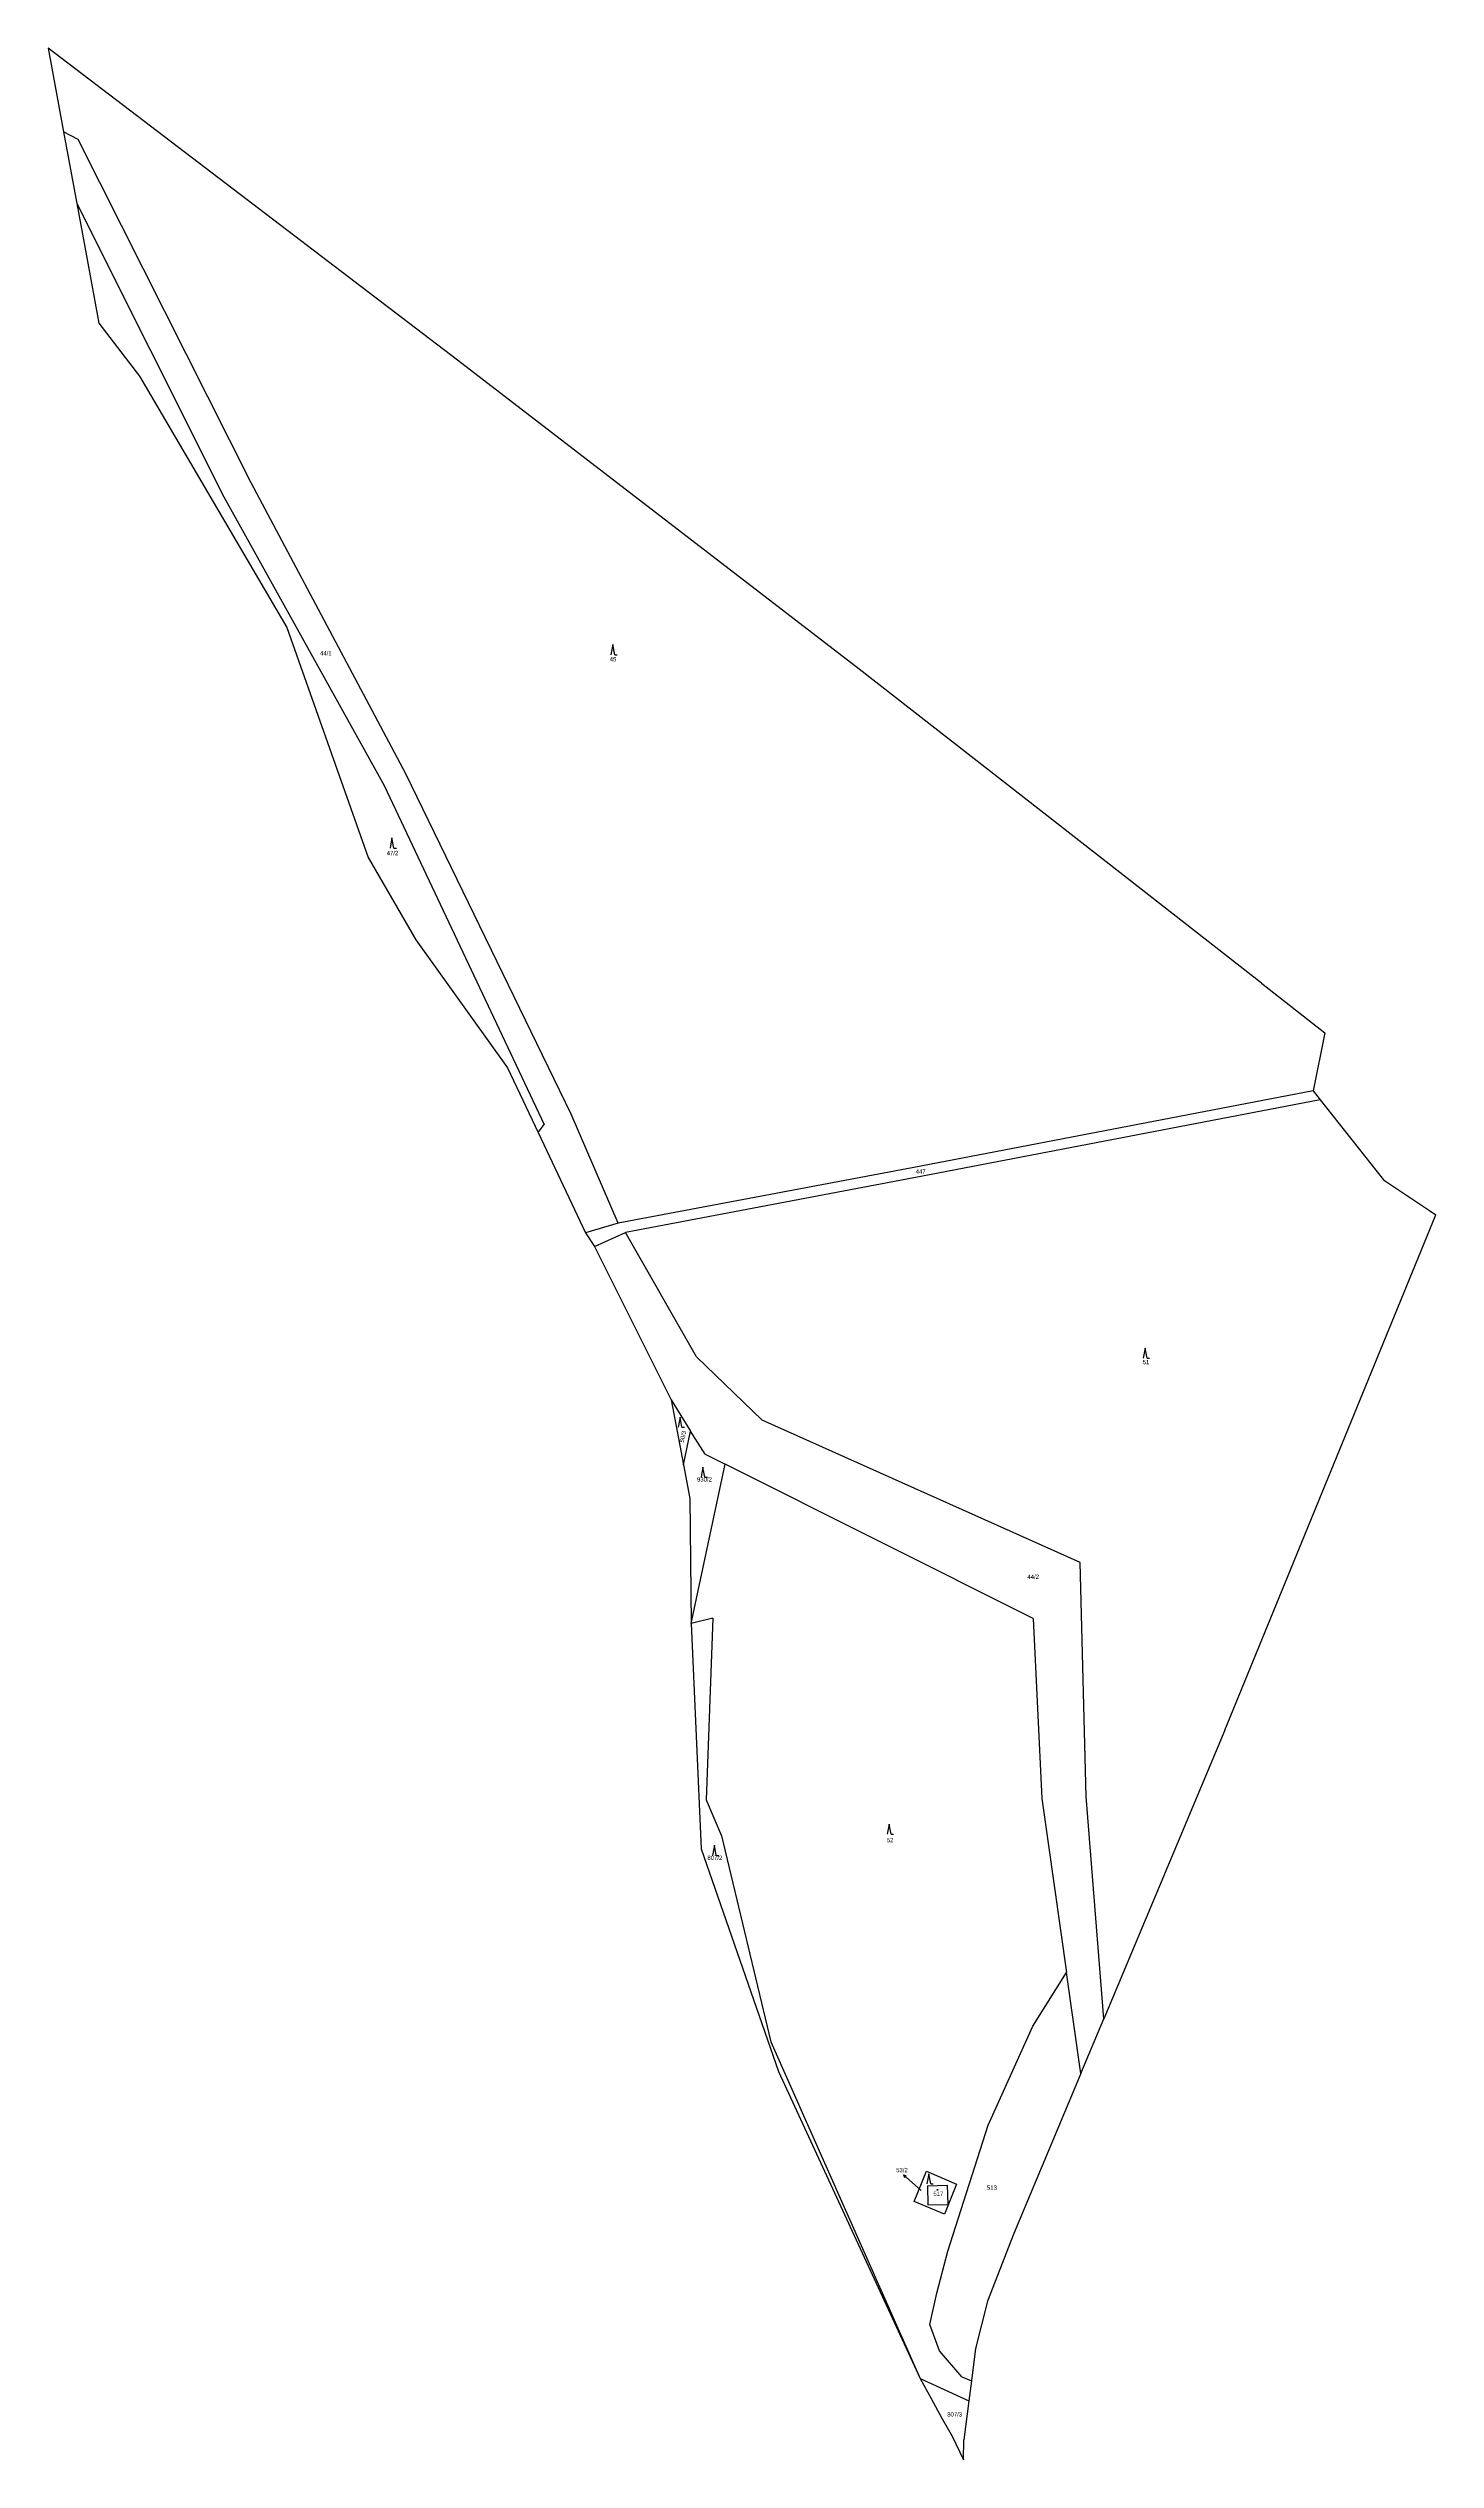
# Model space of a CAD drawing. Extents: x -781820 to -781273, y -1068784 to -1067834.
import ezdxf
from ezdxf.enums import TextEntityAlignment as Align

# ---------------------------------------------------------------- set-up
doc = ezdxf.new("R2010")
doc.units = 0
doc.linetypes.add('0_205_2', pattern=[0])
doc.linetypes.add('0_206_2', pattern=[0])
for name, color, linetype in [('1029', 1, 'CONTINUOUS'), ('18', 1, 'CONTINUOUS'), ('20502', 1, 'CONTINUOUS'), ('20600', 1, 'CONTINUOUS'), ('20602', 1, 'CONTINUOUS'), ('21900', 1, 'CONTINUOUS'), ('308', 1, 'CONTINUOUS'), ('404', 1, 'CONTINUOUS')]:
    doc.layers.add(name, color=color, linetype=linetype)

# ---------------------------------------------------------------- blocks, each defined once
blk = doc.blocks.new('4_02$0')
at = {"layer": '404', "color": 255, "linetype": 'CONTINUOUS'}
blk.add_circle((-0.01, 0), 0.175, dxfattribs=at)
blk = doc.blocks.new('1029$1')
at = {"layer": '1029', "color": 6, "linetype": 'CONTINUOUS'}
for p, q in [((0, 3), (-0.5, 2)), ((0, 0), (0, 3)), ((0, 3), (0.5, 2))]:
    blk.add_line(p, q, dxfattribs=at)
blk = doc.blocks.new('3_08$2')
at = {"layer": '308', "color": 255, "linetype": 'CONTINUOUS'}
for p, q in [((0, 4), (-0.75, 0)), ((0.75, 0), (0, 4)), ((0.75, 0), (1.75, 0))]:
    blk.add_line(p, q, dxfattribs=at)

msp = doc.modelspace()

# ---------------------------------------------------------------- linework, layer by layer
at = {"layer": '1029', "color": 255, "linetype": 'CONTINUOUS'}
msp.add_line((-781475.94, -1068677.58), (-781480.69, -1068673.42), dxfattribs=at)
at = {"layer": '20502', "color": 3, "linetype": '0_205_2'}
for p, q in [((-781819.87, -1067833.64), (-781813.83, -1067866.62)), ((-781813.83, -1067866.62), (-781808.64, -1067894.79)), ((-781808.64, -1067894.79), (-781804.84, -1067915.49)), ((-781804.84, -1067915.49), (-781799.96, -1067942.02)), ((-781799.96, -1067942.02), (-781783.86, -1067962.89)), ((-781783.86, -1067962.89), (-781725.84, -1068061.9)), ((-781725.84, -1068061.9), (-781693.83, -1068152.41)), ((-781693.83, -1068152.41), (-781675.02, -1068184.93)), ((-781675.02, -1068184.93), (-781638.89, -1068235.37)), ((-781638.89, -1068235.37), (-781626.83, -1068260.87)), ((-781626.83, -1068260.87), (-781608.15, -1068300.35)), ((-781608.15, -1068300.35), (-781604.65, -1068305.69)), ((-781604.65, -1068305.69), (-781574.45, -1068366.07)), ((-781574.45, -1068366.07), (-781569.61, -1068391.74)), ((-781569.61, -1068391.74), (-781567.1, -1068405)), ((-781567.1, -1068405), (-781566.6, -1068454.25)), ((-781566.6, -1068454.25), (-781562.67, -1068543.08)), ((-781562.67, -1068543.08), (-781532.14, -1068630.75)), ((-781532.14, -1068630.75), (-781476.35, -1068751.72)), ((-781476.35, -1068751.72), (-781471.99, -1068759.63)), ((-781471.99, -1068759.63), (-781467.63, -1068767.52)), ((-781467.63, -1068767.52), (-781463.75, -1068774.4)), ((-781463.75, -1068774.4), (-781459.29, -1068783.71))]:
    msp.add_line(p, q, dxfattribs=at)
at = {"layer": '20600', "color": 3, "linetype": 'CONTINUOUS'}
for p, q in [((-781412.97, -1068631.49), (-781439.41, -1068694.61)), ((-781439.41, -1068694.61), (-781449.8, -1068721.18)), ((-781449.8, -1068721.18), (-781454.5, -1068739.93)), ((-781454.5, -1068739.93), (-781456.11, -1068752.6)), ((-781456.11, -1068752.6), (-781457.11, -1068760.45))]:
    msp.add_line(p, q, dxfattribs=at)
at = {"layer": '20602', "color": 3, "linetype": '0_206_2'}
for p, q in [((-781658.58, -1067956.57), (-781819.87, -1067833.64)), ((-781500.32, -1068078.26), (-781658.58, -1067956.57)), ((-781421.07, -1068140.13), (-781500.32, -1068078.26)), ((-781341.82, -1068202), (-781421.07, -1068140.13)), ((-781341.82, -1068202), (-781316.93, -1068221.49)), ((-781316.93, -1068221.49), (-781321.51, -1068244.36)), ((-781321.51, -1068244.36), (-781318.71, -1068247.9)), ((-781318.71, -1068247.9), (-781293.76, -1068279.46)), ((-781293.76, -1068279.46), (-781275.62, -1068291.59)), ((-781309.99, -1068383.1), (-781273.19, -1068293.21)), ((-781275.62, -1068291.59), (-781273.19, -1068293.21)), ((-781356.32, -1068496.25), (-781309.99, -1068383.1)), ((-781356.32, -1068496.25), (-781403.96, -1068609.99)), ((-781412.97, -1068631.49), (-781403.96, -1068609.99)), ((-781457.11, -1068760.45), (-781459.08, -1068775.9)), ((-781459.29, -1068783.71), (-781459.08, -1068775.9))]:
    msp.add_line(p, q, dxfattribs=at)
at = {"layer": '21900', "color": 3, "linetype": 'CONTINUOUS'}
for p, q in [((-781808.1, -1067869.55), (-781813.83, -1067866.62)), ((-781739.97, -1068004.91), (-781808.1, -1067869.55)), ((-781808.64, -1067894.79), (-781750.62, -1068010.43)), ((-781750.62, -1068010.43), (-781687.45, -1068124.11)), ((-781678.93, -1068119.57), (-781739.97, -1068004.91)), ((-781687.45, -1068124.11), (-781624.48, -1068257.71)), ((-781613.87, -1068253.62), (-781678.93, -1068119.57)), ((-781321.51, -1068244.36), (-781479.54, -1068274.72)), ((-781318.71, -1068247.9), (-781478.8, -1068278.65)), ((-781626.83, -1068260.87), (-781624.48, -1068257.71)), ((-781595.29, -1068296.59), (-781613.87, -1068253.62)), ((-781479.54, -1068274.72), (-781595.29, -1068296.59)), ((-781478.8, -1068278.65), (-781592.45, -1068300.27)), ((-781595.29, -1068296.59), (-781608.15, -1068300.35)), ((-781604.65, -1068305.69), (-781592.45, -1068300.27)), ((-781564.45, -1068349.14), (-781592.45, -1068300.27)), ((-781538.61, -1068374.11), (-781564.45, -1068349.14)), ((-781574.45, -1068366.07), (-781566.76, -1068378.41)), ((-781569.61, -1068391.74), (-781566.76, -1068378.41)), ((-781561.06, -1068387.53), (-781566.76, -1068378.41)), ((-781413.29, -1068430.17), (-781538.61, -1068374.11)), ((-781566.6, -1068454.25), (-781553.19, -1068391.48)), ((-781561.06, -1068387.53), (-781553.19, -1068391.48)), ((-781431.86, -1068452.31), (-781553.19, -1068391.48)), ((-781410.91, -1068522.35), (-781413.29, -1068430.17)), ((-781557.98, -1068452.16), (-781566.6, -1068454.25)), ((-781557.98, -1068452.16), (-781560.59, -1068523.66)), ((-781431.86, -1068452.31), (-781428.35, -1068523.13)), ((-781560.59, -1068523.66), (-781554.57, -1068537.85)), ((-781428.35, -1068523.13), (-781418.62, -1068591.7)), ((-781403.96, -1068609.99), (-781410.91, -1068522.35)), ((-781554.57, -1068537.85), (-781535.13, -1068619.03)), ((-781431.94, -1068612.92), (-781418.62, -1068591.7)), ((-781412.97, -1068631.49), (-781418.62, -1068591.7)), ((-781535.13, -1068619.03), (-781476.35, -1068751.72)), ((-781449.5, -1068651.9), (-781431.94, -1068612.92)), ((-781465.42, -1068701.59), (-781449.5, -1068651.9)), ((-781478.71, -1068682.01), (-781473.83, -1068670.04)), ((-781473.83, -1068670.04), (-781461.97, -1068675.17)), ((-781473.47, -1068675.74), (-781465.66, -1068675.56)), ((-781473.47, -1068675.74), (-781473.3, -1068683.27)), ((-781461.97, -1068675.17), (-781466.81, -1068686.99)), ((-781465.66, -1068675.56), (-781465.49, -1068683.09)), ((-781466.81, -1068686.99), (-781478.71, -1068682.01)), ((-781473.3, -1068683.27), (-781465.49, -1068683.09)), ((-781469.81, -1068718.07), (-781465.42, -1068701.59)), ((-781472.55, -1068730.42), (-781469.81, -1068718.07)), ((-781468.71, -1068740.85), (-781472.55, -1068730.42)), ((-781459.93, -1068751.01), (-781468.71, -1068740.85)), ((-781476.35, -1068751.72), (-781457.11, -1068760.45)), ((-781459.93, -1068751.01), (-781456.11, -1068752.6))]:
    msp.add_line(p, q, dxfattribs=at)

# ---------------------------------------------------------------- block references
at = {"layer": '1029', "color": 0, "linetype": 'BYBLOCK', "rotation": 49}
msp.add_blockref('1029$1', (-781480.69, -1068673.42), dxfattribs=at)
at = {"layer": '308', "color": 0, "linetype": 'BYBLOCK'}
for p in [(-781597.41, -1068072.61), (-781684.45, -1068148.75), (-781387.69, -1068349.71), (-781570.92, -1068376.93), (-781561.9, -1068396.61), (-781488.54, -1068537.3), (-781557.42, -1068545.59), (-781472.93, -1068675.02)]:
    msp.add_blockref('3_08$2', p, dxfattribs=at)
at = {"layer": '404', "color": 0, "linetype": 'BYBLOCK'}
msp.add_blockref('4_02$0', (-781469.49, -1068677.36), dxfattribs=at)

# ---------------------------------------------------------------- texts
at = {"layer": '18', "color": 255, "linetype": 'CONTINUOUS'}
for s, p in [('44/1', (-781710.49, -1068073.34)), ('47/2', (-781684.21, -1068152.06)), ('930/2', (-781561.32, -1068398.85)), ('44/2', (-781431.79, -1068437.17)), ('807/2', (-781557.23, -1068547.9)), ('53/2', (-781483.51, -1068670.94)), ('807/3', (-781462.73, -1068767.18))]:
    msp.add_text(s, height=1.7, dxfattribs=at).set_placement(p, align=Align.BOTTOM_CENTER)
for s, p in [('45', (-781598.64, -1068075.71)), ('447', (-781478.11, -1068277.59)), ('51', (-781388.67, -1068352.6)), ('52', (-781489.48, -1068540.93)), ('513', (-781450.01, -1068677.86)), ('517', (-781471.11, -1068680.29))]:
    msp.add_text(s, height=1.7, dxfattribs=at).set_placement(p, align=Align.BOTTOM_LEFT)
msp.add_text('50/3', height=1.7, rotation=77, dxfattribs=at).set_placement((-781568.48, -1068380.94), align=Align.BOTTOM_CENTER)

doc.saveas('drawing.dxf')
